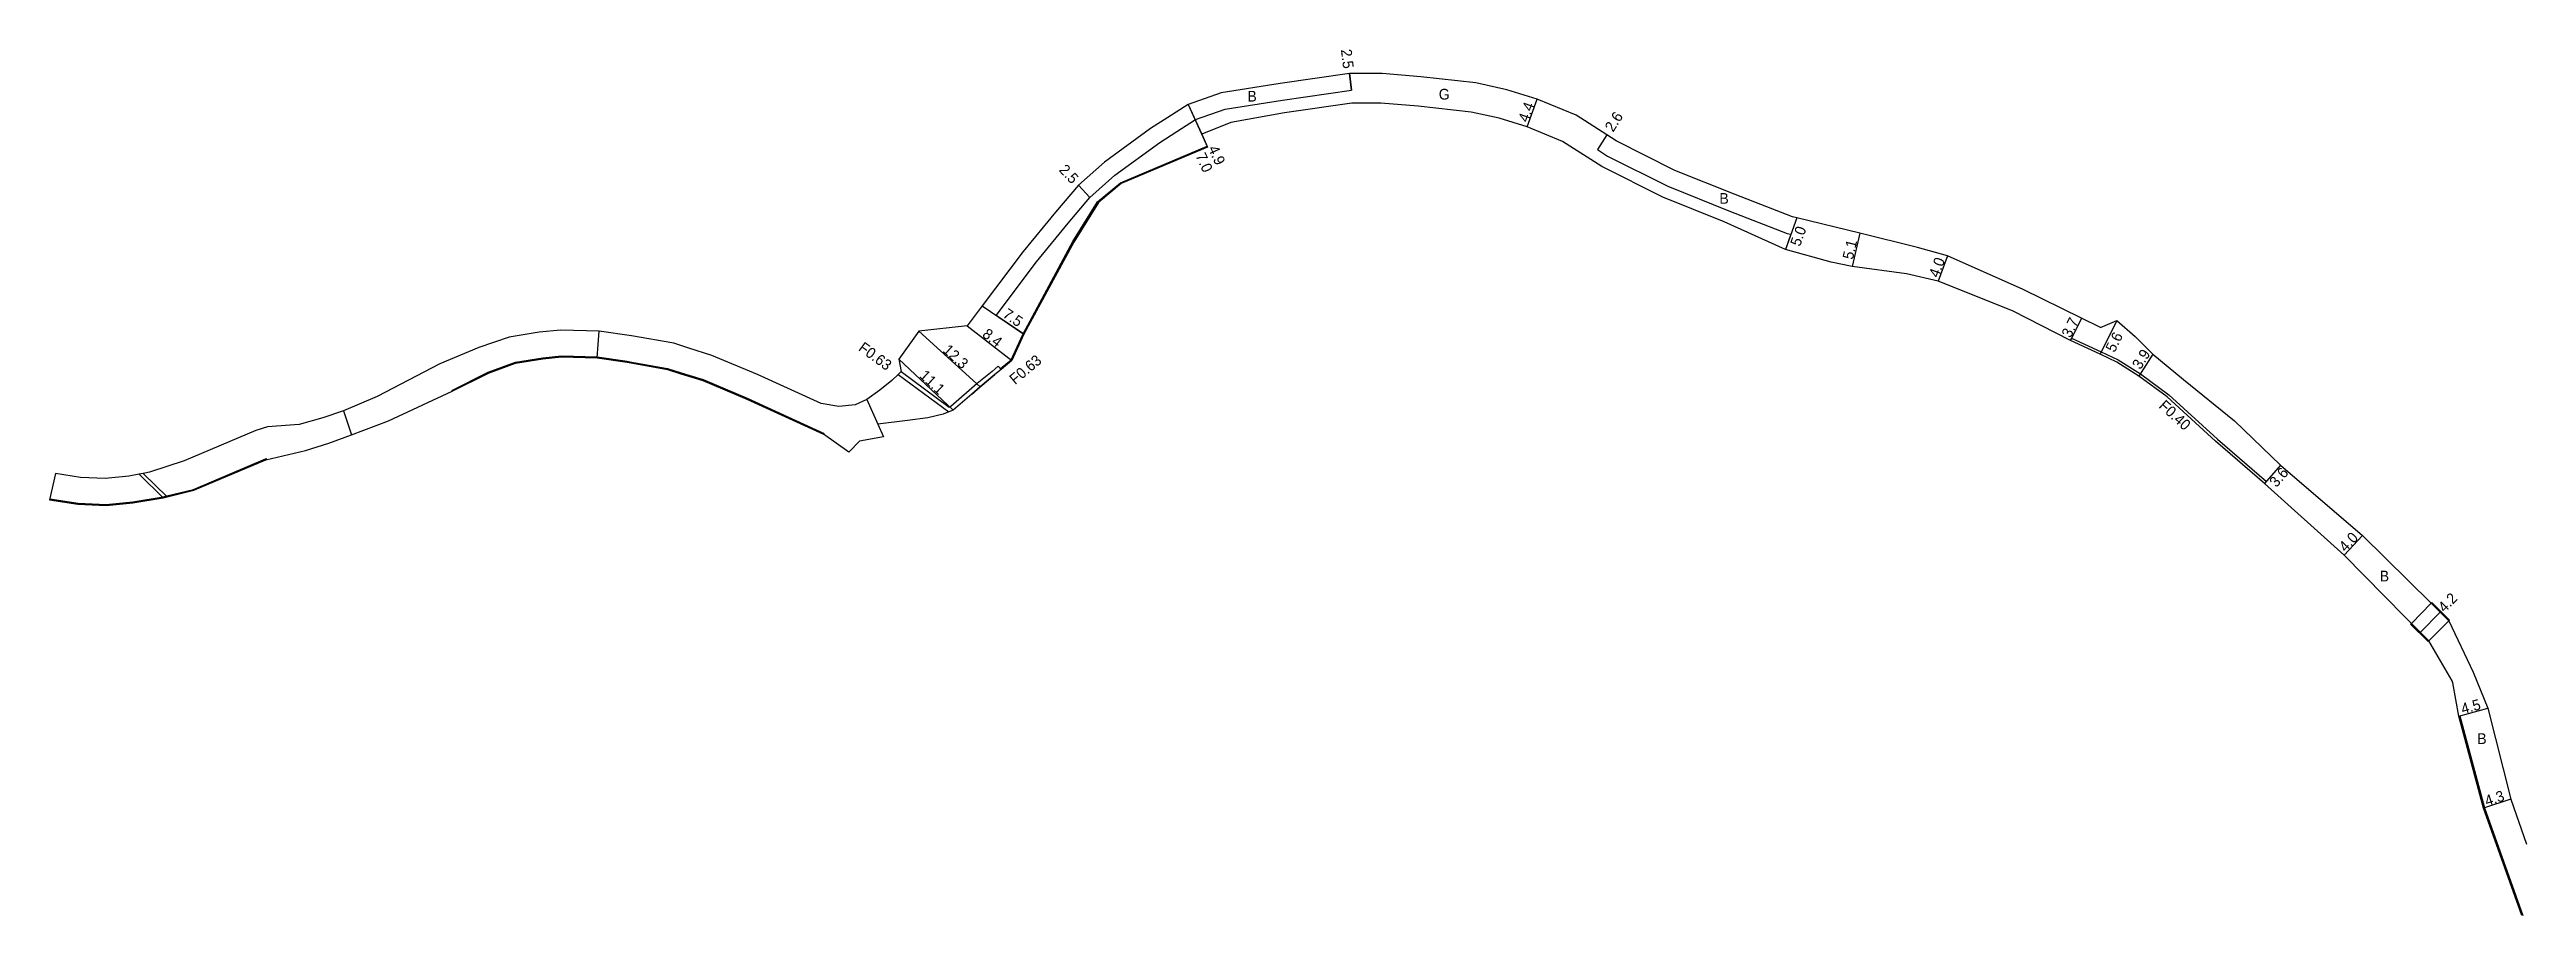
# Model space of a CAD drawing. Header units: metres. Extents: x -15200 to -12000, y -102000 to -99000.
# Drawn here: x -13969 to -13600, y -102000 to -101871 of the extents above; entities that cross this region are included whole.
import ezdxf

# ---------------------------------------------------------------- set-up
doc = ezdxf.new("R2010")
doc.units = ezdxf.units.M
doc.header["$LTSCALE"] = 2.5
for name, color, linetype in [('側溝・桝', 7, 'Continuous'), ('幅員', 7, 'Continuous'), ('歩道・分離帯・安全施設', 7, 'Continuous'), ('舗装', 7, 'Continuous'), ('道路', 7, 'Continuous')]:
    doc.layers.add(name, color=color, linetype=linetype)
doc.styles.get("Standard").update_dxf_attribs({"font": ''})
doc.styles.get('Standard').set_extended_font_data('@MS PGothic')

msp = doc.modelspace()

# ---------------------------------------------------------------- texts
at = {"layer": '側溝・桝'}
for s, rotation, p in [('F0.63', 323.6171, (-13848.6, -101915.74)), ('F0.63', 39.7576, (-13825.15, -101921)), ('F0.40', 317.5457, (-13654.88, -101924.25))]:
    msp.add_text(s, height=1.6, rotation=rotation, dxfattribs=at).set_placement(p)
at = {"layer": '幅員'}
for s, rotation, p in [('2.5', 276.8684, (-13776.61, -101871.04)), ('4.4', 70.0058, (-13748.75, -101881.95)), ('2.6', 57.385, (-13736.06, -101883.4)), ('2.5', 313.3584, (-13818.7, -101889.03)), ('7.0', 294.5624, (-13798.3, -101886.83)), ('4.9', 294.5624, (-13796.43, -101885.74)), ('5.0', 70.1322, (-13708.22, -101900.44)), ('5.1', 76.8129, (-13700.35, -101902.39)), ('4.0', 69.4284, (-13687.59, -101905.09)), ('7.5', 325.9083, (-13827.11, -101910.78)), ('3.7', 63.5948, (-13667.91, -101914.07)), ('8.4', 322.2047, (-13830.15, -101913.68)), ('5.6', 63.442, (-13661.36, -101916.23)), ('12.3', 317.7436, (-13836.03, -101915.96)), ('3.9', 57.7004, (-13657.5, -101918.78)), ('11.1', 316.8933, (-13839.5, -101919.75)), ('3.6', 49.3173, (-13637.24, -101936.33)), ('4.0', 46.4209, (-13626.95, -101945.95)), ('4.2', 45.3493, (-13612.2, -101954.97)), ('4.5', 15.4798, (-13609.49, -101970.04)), ('4.3', 18.2947, (-13605.9, -101983.75))]:
    msp.add_text(s, height=1.6, rotation=rotation, dxfattribs=at).set_placement(p)
at = {"layer": '舗装'}
for s, p in [('B', (-13790.54, -101878.76)), ('G', (-13762.03, -101878.46)), ('B', (-13720.23, -101893.99)), ('B', (-13621.86, -101950.24)), ('B', (-13607.33, -101974.46))]:
    msp.add_text(s, height=1.6, dxfattribs=at).set_placement(p)

# ---------------------------------------------------------------- linework, layer by layer
at = {"layer": '側溝・桝'}
for points in [[(-13667.93, -101914.34), (-13667.76, -101913.98), (-13663.35, -101916.04), (-13660.82, -101917.25), (-13657.51, -101919.34), (-13653.26, -101922.44), (-13646.04, -101929.05), (-13638.74, -101935.33)], [(-13827.24, -101918.66), (-13827.65, -101918.17), (-13828.57, -101918.95), (-13830.77, -101920.77), (-13834.69, -101924.17), (-13834.95, -101924.27)], [(-13842.58, -101919.43), (-13835.03, -101924.99)], [(-13842.12, -101918.99), (-13834.95, -101924.27)], [(-13955.62, -101934.26), (-13952.04, -101937.77)], [(-13955.03, -101934.14), (-13951.46, -101937.63)], [(-13638.74, -101935.33), (-13639, -101935.63)]]:
    msp.add_lwpolyline(points, dxfattribs=at)
at = {"layer": '幅員'}
for points in [[(-13775.31, -101874.58), (-13775.02, -101877.06)], [(-13799.38, -101879.17), (-13796.47, -101885.54)], [(-13799.38, -101879.17), (-13797.34, -101883.63)], [(-13748.86, -101882.54), (-13747.36, -101878.41)], [(-13737, -101883.69), (-13738.4, -101885.88)], [(-13815.7, -101891.23), (-13813.99, -101893.05)], [(-13708.68, -101896.07), (-13710.38, -101900.78)], [(-13699.31, -101898.37), (-13700.47, -101903.34)], [(-13686.24, -101901.75), (-13687.64, -101905.5)], [(-13830.03, -101909.21), (-13823.82, -101913.41)], [(-13666.29, -101911.03), (-13667.93, -101914.34)], [(-13887.42, -101916.93), (-13887.08, -101912.94)], [(-13839.46, -101912.98), (-13830.36, -101921.25)], [(-13832.26, -101912.16), (-13825.62, -101917.31)], [(-13661.01, -101911.39), (-13663.52, -101916.4)], [(-13842.46, -101917.12), (-13834.35, -101924.71)], [(-13655.65, -101916.38), (-13657.74, -101919.67)], [(-13925.19, -101924.82), (-13923.97, -101928.42)], [(-13847.21, -101923.13), (-13845.6, -101926.79)], [(-13636.65, -101932.9), (-13639, -101935.63)], [(-13627.16, -101946.31), (-13624.4, -101943.41)], [(-13615.8, -101957.82), (-13612.85, -101954.83)], [(-13610.09, -101970.31), (-13605.75, -101969.11)], [(-13602.31, -101982.67), (-13606.39, -101984.02)]]:
    msp.add_lwpolyline(points, dxfattribs=at)
at = {"layer": '歩道・分離帯・安全施設'}
for points in [[(-13827.34, -101918.54), (-13825.75, -101917.22), (-13823.96, -101913.35), (-13816.54, -101899.61), (-13812.85, -101893.71), (-13809.44, -101890.84), (-13796.53, -101885.4)], [(-13909.07, -101921.78), (-13903.64, -101919.06), (-13899.57, -101917.6), (-13895.51, -101916.93), (-13892.69, -101916.65), (-13887.41, -101916.78), (-13882.92, -101917.45), (-13882.53, -101917.52), (-13876.91, -101918.52), (-13874.9, -101919.15), (-13871.63, -101920.18), (-13865.04, -101922.94), (-13853.6, -101928.18)], [(-13968.95, -101937.92), (-13964.73, -101938.59), (-13960.56, -101938.76), (-13956.59, -101938.39), (-13952.07, -101937.63), (-13951.5, -101937.49), (-13947.55, -101936.53), (-13936.79, -101931.98), (-13936.61, -101931.94)], [(-13609.94, -101970.27), (-13606.25, -101983.98), (-13600.53, -102000)]]:
    msp.add_lwpolyline(points, dxfattribs=at)
at = {"layer": '舗装'}
for points in [[(-13823.82, -101913.41), (-13827.96, -101910.61), (-13821.95, -101902.65), (-13817.22, -101896.85), (-13813.99, -101893.05), (-13810.27, -101889.73), (-13803.57, -101884.83), (-13801.06, -101883.22), (-13798.28, -101881.43), (-13793.85, -101879.9), (-13793.83, -101879.9), (-13785.29, -101878.55), (-13775.02, -101877.06), (-13775.31, -101874.58)], [(-13737, -101883.69), (-13738.4, -101885.88), (-13736.87, -101886.87), (-13727.92, -101891.38), (-13718.83, -101895.01), (-13710.14, -101898.39), (-13709.57, -101898.53), (-13710.38, -101900.78)], [(-13831.6, -101922.33), (-13830.36, -101921.25), (-13828.17, -101919.43)]]:
    msp.add_lwpolyline(points, dxfattribs=at)
at = {"layer": '道路'}
for points in [[(-13794.46, -101877.47), (-13799.38, -101879.17), (-13802.41, -101881.11), (-13804.99, -101882.76), (-13811.84, -101887.79), (-13815.7, -101891.23), (-13819.14, -101895.25), (-13823.92, -101901.11), (-13830.03, -101909.21), (-13832.26, -101912.16), (-13839.46, -101912.98), (-13842.46, -101917.12), (-13842.12, -101918.99), (-13842.58, -101919.43), (-13843.48, -101920.32), (-13845.29, -101921.75), (-13847.21, -101923.13), (-13848.95, -101923.91), (-13851.42, -101924.16), (-13854.02, -101923.75), (-13863.5, -101919.41), (-13870.31, -101916.56), (-13873.74, -101915.48), (-13875.99, -101914.77), (-13882.3, -101913.65), (-13887.08, -101912.94), (-13892.83, -101912.79), (-13896.02, -101913.11), (-13900.5, -101913.85), (-13905.04, -101915.38), (-13910.85, -101917.82), (-13920.17, -101922.69), (-13925.19, -101924.82), (-13928.26, -101925.85), (-13931.79, -101926.86)], [(-13663.47, -101912.43), (-13666.29, -101911.03), (-13674.95, -101906.73), (-13686.24, -101901.75), (-13690.7, -101900.48), (-13699.31, -101898.37), (-13708.68, -101896.07), (-13709.35, -101895.91), (-13717.88, -101892.6), (-13726.84, -101889.01), (-13735.58, -101884.6), (-13737, -101883.69), (-13741.56, -101880.78), (-13747.36, -101878.41), (-13751.88, -101876.99), (-13756.49, -101875.99), (-13764.68, -101875.07), (-13770.47, -101874.6), (-13775.31, -101874.58), (-13785.66, -101876.08), (-13794.46, -101877.47)], [(-13627.16, -101946.31), (-13639, -101935.63), (-13646.31, -101929.35), (-13653.52, -101922.75), (-13657.74, -101919.67), (-13661.02, -101917.6), (-13663.52, -101916.4), (-13667.93, -101914.34), (-13676.55, -101909.95), (-13687.64, -101905.5), (-13692.36, -101904.4), (-13700.47, -101903.34), (-13703.58, -101902.68), (-13710.38, -101900.78), (-13719.5, -101896.68), (-13728.65, -101893.02), (-13737.76, -101888.43), (-13743.59, -101884.7), (-13748.86, -101882.54), (-13753.01, -101881.25), (-13757.2, -101880.33), (-13765.09, -101879.45), (-13770.66, -101878.99), (-13775, -101878.98), (-13784.99, -101880.43), (-13792.98, -101881.87), (-13797.34, -101883.63), (-13796.47, -101885.54), (-13809.36, -101890.97), (-13812.73, -101893.81), (-13816.41, -101899.69), (-13823.82, -101913.41), (-13825.62, -101917.31), (-13827.24, -101918.66), (-13828.17, -101919.43)], [(-13663.47, -101912.43), (-13661.01, -101911.39), (-13658.29, -101913.76), (-13655.65, -101916.38)], [(-13968.98, -101938.07), (-13964.75, -101938.74), (-13960.56, -101938.91), (-13956.57, -101938.54), (-13952.04, -101937.77), (-13951.46, -101937.63), (-13947.5, -101936.67), (-13936.74, -101932.13), (-13930.83, -101930.74), (-13927.38, -101929.63), (-13923.97, -101928.42), (-13918.49, -101926.32), (-13909.01, -101921.92), (-13903.58, -101919.2), (-13899.54, -101917.75), (-13895.5, -101917.08), (-13892.69, -101916.8), (-13887.42, -101916.93), (-13882.94, -101917.6), (-13876.94, -101918.67), (-13874.95, -101919.3), (-13871.68, -101920.32), (-13865.1, -101923.07), (-13853.66, -101928.32)], [(-13655.65, -101916.38), (-13651.07, -101920.14), (-13643.51, -101926.33), (-13636.65, -101932.9), (-13624.4, -101943.41), (-13614.2, -101953.5)], [(-13828.17, -101919.43), (-13830.36, -101921.25), (-13831.6, -101922.33), (-13834.35, -101924.71), (-13835.03, -101924.99), (-13835.88, -101925.34), (-13838.15, -101925.88), (-13841.16, -101926.29), (-13845.6, -101926.79), (-13844.76, -101928.71), (-13848.32, -101929.37), (-13849.93, -101930.99), (-13853.66, -101928.32)], [(-13931.79, -101926.86), (-13936.5, -101927.2), (-13938.26, -101927.78), (-13948.9, -101932.29), (-13954.08, -101933.94), (-13955.03, -101934.14), (-13955.62, -101934.26), (-13957.16, -101934.57), (-13960.67, -101934.9), (-13964.35, -101934.75), (-13968.07, -101934.17)], [(-13968.07, -101934.17), (-13968.98, -101938.07)], [(-13627.16, -101946.31), (-13618.1, -101955.53), (-13617.15, -101956.49)], [(-13611.56, -101956.1), (-13614.2, -101953.5)], [(-13614.52, -101959.09), (-13617.15, -101956.49)], [(-13610.99, -101965.36), (-13611.09, -101965.04), (-13614.52, -101959.09)], [(-13611.56, -101956.1), (-13607.94, -101963.74), (-13605.75, -101969.11), (-13602.31, -101982.67), (-13600, -101989.39)], [(-13600.69, -102000), (-13606.39, -101984.02), (-13610.09, -101970.31), (-13610.99, -101965.36)]]:
    msp.add_lwpolyline(points, dxfattribs=at)
for points in [[(-13614.2, -101953.5), (-13611.56, -101956.1), (-13614.52, -101959.09), (-13617.15, -101956.49)], [(-13611.46, -101956), (-13611.56, -101956.1), (-13614.2, -101953.5), (-13614.09, -101953.4)], [(-13617.25, -101956.6), (-13617.15, -101956.49), (-13614.52, -101959.09), (-13614.62, -101959.2)]]:
    msp.add_lwpolyline(points, close=True, dxfattribs=at)

msp.set_redraw_order([(e.dxf.handle, doc.entitydb.next_handle()) for e in msp.query("TEXT MTEXT ATTDEF DIMENSION ARC_DIMENSION")])  # texts and dimensions are drawn at this point

doc.saveas('drawing.dxf')
